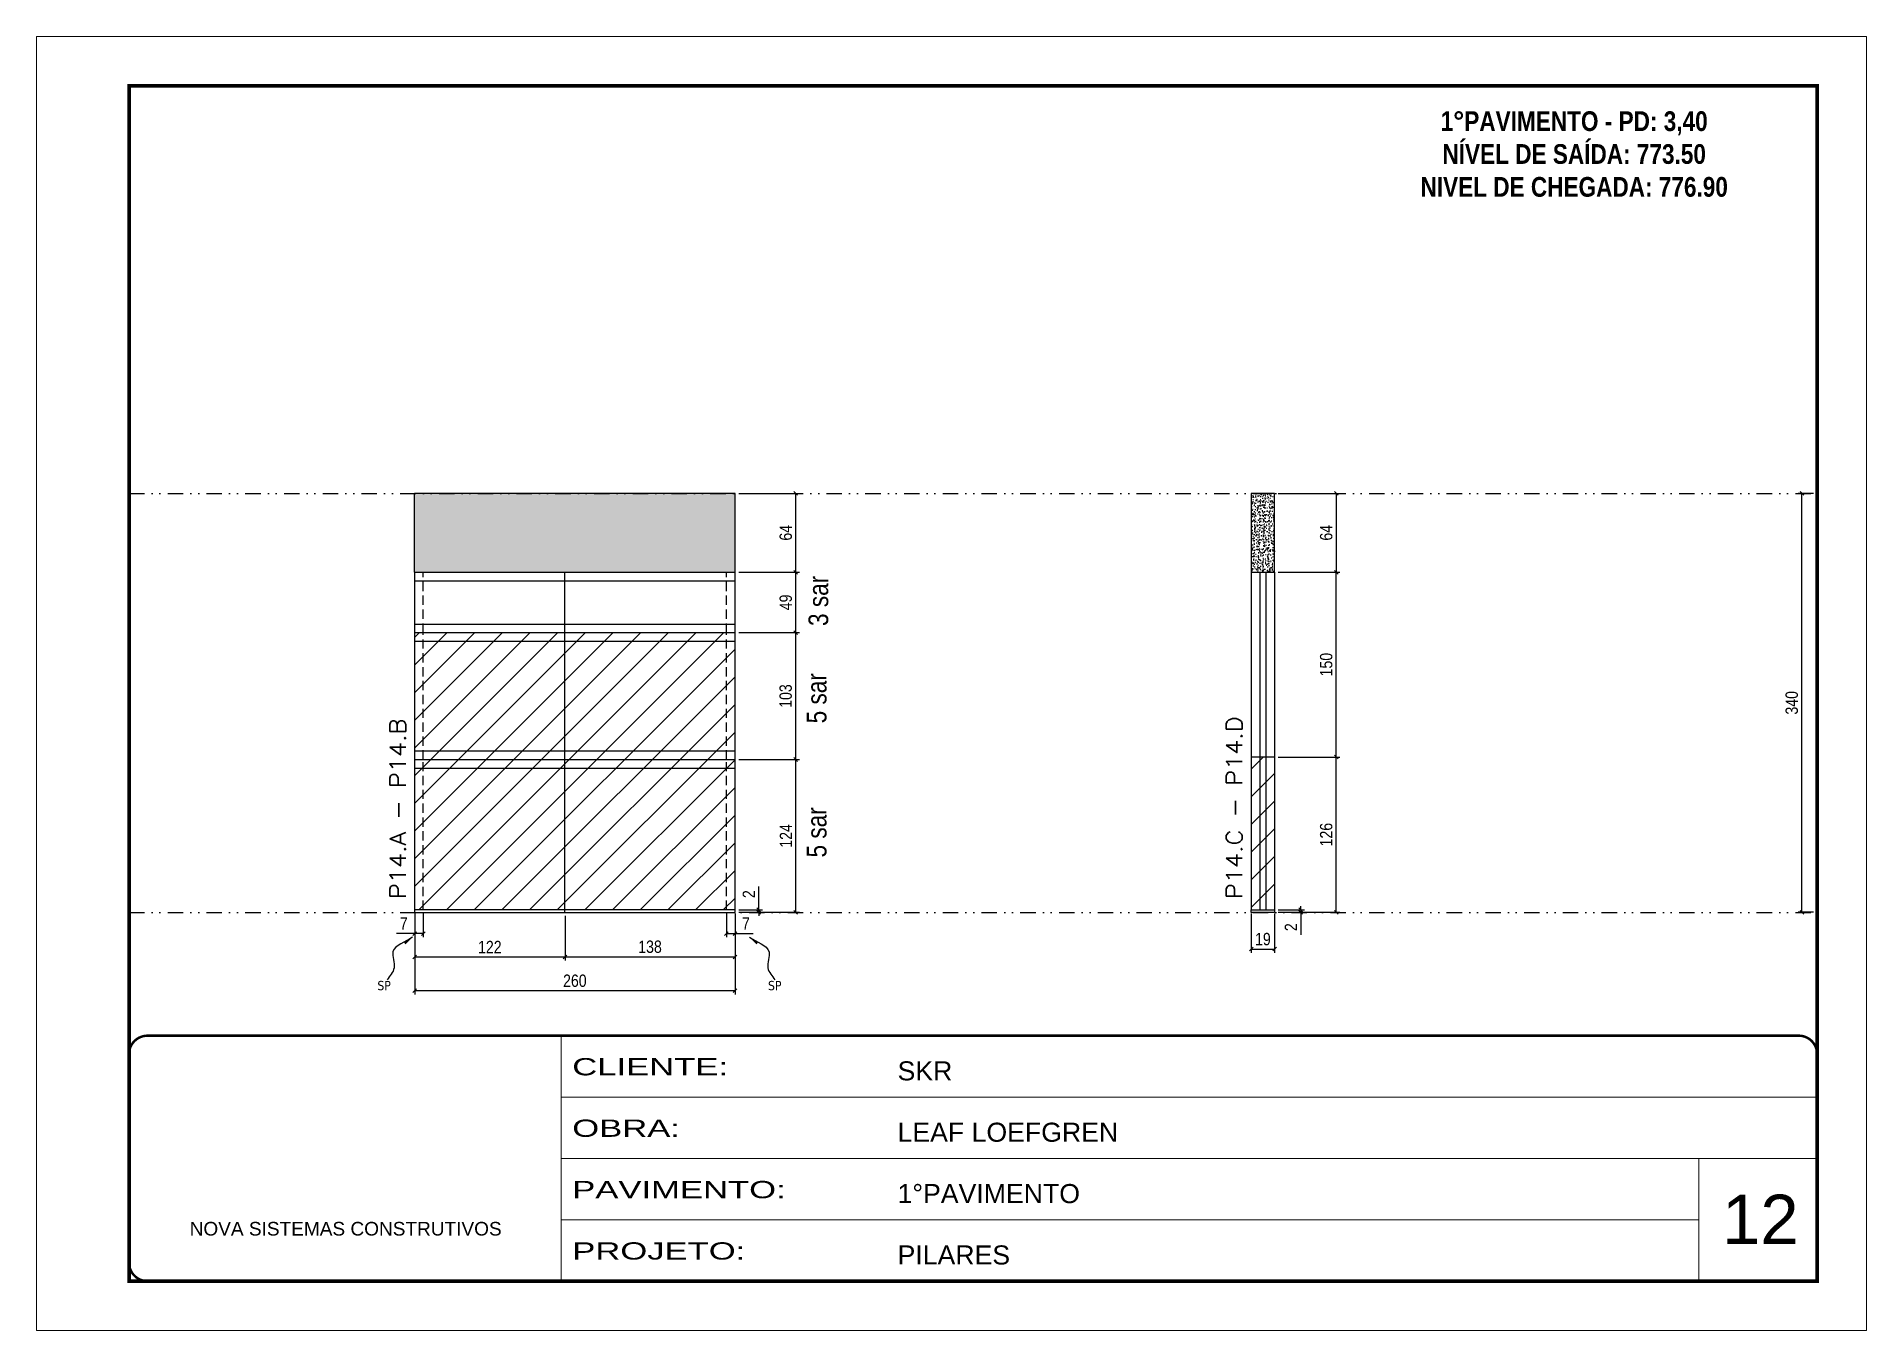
# Model space of a CAD drawing. Extents: x 14400 to 27878, y -21631 to 6985.
# Drawn here: x 19182 to 20667, y 3638 to 4688 of the extents above; entities that cross this region are included whole.
import ezdxf

# ---------------------------------------------------------------- set-up
doc = ezdxf.new("R2010")
doc.units = 0
for name, pattern in [('CONTINUO', [0]), ('DASHED', [0.75, 0.5, -0.25]), ('DIVIDE2', [0.625, 0.25, -0.125, 0, -0.125, 0, -0.125]), ('HIDDEN', [0.375, 0.25, -0.125])]:
    doc.linetypes.add(name, pattern=pattern)
for name, color, linetype, lineweight in [('CARIMBO', 255, 'Continuous', 9), ('Folhas', 255, 'Continuous', 9), ('Hachura', 251, 'Continuous', 9), ('SARRAFO DE PRESSAO', 251, 'DASHED', 9), ('Texto Seção', 7, 'Continuous', 15)]:
    doc.layers.add(name, color=color, linetype=linetype, lineweight=lineweight)
for name, color, linetype in [('COTA', 241, 'Continuous'), ('NOMENCLATURA', 7, 'Continuous'), ('Nível', 160, 'Continuous'), ('Painéis', 200, 'Continuous'), ('SARR_2.2x7', 40, 'Continuous'), ('Sarrafo de Pressão', 42, 'HIDDEN'), ('texto', 7, 'Continuous')]:
    doc.layers.add(name, color=color, linetype=linetype)
doc.styles.add('ARIAL', font='arial.ttf')
doc.styles.add('ARIAL_NARROW', font='ARIALN.TTF', dxfattribs={"height": 0.2})
doc.styles.add('COTA TECNICA', font='techl___.ttf', dxfattribs={"height": 10})
doc.styles.add('COTA TECNICA-50', font='techl___.ttf', dxfattribs={"height": 10})
doc.styles.add('REGUA-120', font='ROMANS.shx', dxfattribs={"height": 15})
doc.styles.add('ROMANC', font='techb___.ttf', dxfattribs={"height": 2.5})
doc.styles.get("Standard").update_dxf_attribs({"font": 'arial.ttf'})
doc.styles.add('Tecnologia', font='')
doc.styles.get('Tecnologia').set_extended_font_data('Forgotten Futurist')
doc.dimstyles.new('COTA PAINEL-50', dxfattribs={"dimtxt": 10, "dimasz": 3, "dimexe": 3, "dimexo": 3, "dimgap": 3, "dimtad": 1, "dimdec": 1, "dimzin": 12, "dimdsep": 46, "dimtxsty": 'COTA TECNICA-50', "dimblk1": 'OBLIQUE', "dimblk2": 'OBLIQUE', "dimsah": 1, "dimcen": 0.9, "dimclrd": 4, "dimclre": 4, "dimclrt": 240, "dimadec": 1, "dimazin": 3, "dimtfac": 1, "dimtdec": 1, "dimtmove": 0, "dimatfit": 3, "dimfxl": 1, "dimtolj": 1, "dimtzin": 12, "dimarcsym": 0})
doc.dimstyles.new('PAINEL', dxfattribs={"dimtxt": 10, "dimasz": 3, "dimexe": 3, "dimexo": 3, "dimgap": 3, "dimtad": 1, "dimdec": 1, "dimzin": 12, "dimdsep": 46, "dimtxsty": 'COTA TECNICA', "dimblk1": 'OBLIQUE', "dimblk2": 'OBLIQUE', "dimsah": 1, "dimcen": 0.9, "dimclrd": 4, "dimclre": 4, "dimclrt": 240, "dimadec": 1, "dimazin": 3, "dimtfac": 1, "dimtdec": 1, "dimtmove": 0, "dimatfit": 3, "dimfxl": 1, "dimtolj": 1, "dimtzin": 12, "dimarcsym": 0})
doc.dimstyles.get("Standard").update_dxf_attribs({"dimtxt": 0.18, "dimasz": 0.18, "dimexe": 0.18, "dimexo": 0.0625, "dimgap": 0.09, "dimtad": 0, "dimtih": 1, "dimtoh": 1, "dimdec": 4, "dimzin": 0, "dimdsep": 46, "dimtxsty": 'Standard', "dimcen": 0.09, "dimadec": 0, "dimazin": 0, "dimtfac": 1, "dimtdec": 4, "dimtofl": 0, "dimtmove": 0, "dimatfit": 3, "dimfxl": 1, "dimtolj": 1, "dimtzin": 0, "dimarcsym": 0})

msp = doc.modelspace()

# ---------------------------------------------------------------- texts
at = {"layer": 'CARIMBO', "style": 'ARIAL'}
msp.add_text('12', height=40, dxfattribs=at).set_placement((20549.83, 3707.72))
at = {"layer": 'NOMENCLATURA', "style": 'ARIAL_NARROW'}
for s, p in [('3 sar', (19824.42, 4209.24)), ('5 sar', (19823.02, 4130.22)), ('5 sar', (19823.02, 4021.38))]:
    msp.add_text(s, height=16, rotation=90, dxfattribs=at).set_placement(p)
at = {"layer": 'NOMENCLATURA', "color": 2, "insert": (20429.81, 4653.64), "char_height": 16, "attachment_point": 2, "style": 'ROMANC'}
msp.add_mtext_dynamic_manual_height_columns('\\P1°PAVIMENTO - PD: 3,40\\PNÍVEL DE SAÍDA: 773.50\\PNIVEL DE CHEGADA: 776.90', width=432.3511, gutter_width=1, heights=[0], dxfattribs=at)
at = {"layer": 'texto', "color": 0, "char_height": 7.5, "attachment_point": 5}
for insert in [(19464, 3917.37), (19781.02, 3917.37)]:
    msp.add_mtext('{\\fTahoma|b0|i0|c0|p34;\\C4;SP}', dxfattribs=dict(at, insert=insert))
at = {"layer": 'Texto Seção', "style": 'REGUA-120', "width": 1.1}
for s, p in [('P14.A - P14.B', (19481.53, 3987.62)), ('P14.C - P14.D', (20160.45, 3987.62))]:
    msp.add_text(s, height=13, rotation=90, dxfattribs=at).set_placement(p)

# ---------------------------------------------------------------- blocks, each defined once
blk = doc.blocks.new('9999999999')
at = {"color": 30, "linetype": 'CONTINUO'}
for p, q in [((98564.6, 34230.2), (98564.6, 34429.4)), ((98564.6, 34379.6), (99584, 34379.6)), ((98564.6, 34329.8), (99488, 34329.8)), ((99584, 34329.8), (99488, 34329.8)), ((99488, 34329.8), (99488, 34230.2)), ((98564.6, 34280), (99488, 34280))]:
    blk.add_line(p, q, dxfattribs=at)
at = {"color": 30, "linetype": 'CONTINUO', "const_width": 2}
blk.add_lwpolyline([(99584, 34230.2), (99584, 34414.4, 0.414214), (99569, 34429.4), (98229, 34429.4, 0.414214), (98214, 34414.4), (98214, 34245.2, 0.414214), (98229, 34230.2), (99584, 34230.2)], format="xyb", dxfattribs=at)
at = {"layer": 'Folhas'}
blk.add_lwpolyline([(98139, 34190.2), (99624, 34190.2), (99624, 35240.2), (98139, 35240.2)], close=True, dxfattribs=at)
at = {"layer": 'Folhas', "color": 30, "const_width": 3}
blk.add_lwpolyline([(98214, 34230.2), (99584, 34230.2), (99584, 35200.2), (98214, 35200.2)], close=True, dxfattribs=at)
at = {"color": 7, "linetype": 'Continuous', "ltscale": 5, "style": 'ARIAL'}
for s, height, p in [('SKR', 15.48, (98837.7, 34393.1)), ('LEAF LOEFGREN', 15.483, (98837.7, 34343.3)), ('1°PAVIMENTO', 15.483, (98837.7, 34293.5)), ('NOVA SISTEMAS CONSTRUTIVOS', 11.059, (98263.2, 34267.2)), ('PILARES', 15.48, (98837.7, 34243.7))]:
    blk.add_text(s, height=height, dxfattribs=at).set_placement(p)
at = {"layer": 'Folhas', "color": 7, "style": 'Tecnologia', "width": 1.5}
for s, p in [('CLIENTE:', (98573.7, 34397.2)), ('OBRA:', (98573.7, 34347.3)), ('PAVIMENTO:', (98573.7, 34297.5)), ('PROJETO:', (98573.7, 34247.7))]:
    blk.add_text(s, height=14, dxfattribs=at).set_placement(p)
blk = doc.blocks.new('_Oblique')
at = {"color": 0, "linetype": 'ByBlock', "lineweight": -2}
blk.add_line((-0.5, -0.5), (0.5, 0.5), dxfattribs=at)
blk = doc.blocks.new('*D782')
at = {"layer": 'COTA', "color": 4, "lineweight": -2, "transparency": 16777216}
for p, q in [((19488.8, 3975.9), (19488.8, 3910.2)), ((19748.8, 3975.9), (19748.8, 3910.2)), ((19748.8, 3913.2), (19488.8, 3913.2))]:
    blk.add_line(p, q, dxfattribs=at)
at = {"layer": 'Defpoints', "color": 0, "transparency": 16777216}
for p in [(19488.8, 3978.9), (19748.8, 3978.9), (19488.8, 3913.2)]:
    blk.add_point(p, dxfattribs=at)
at = {"layer": 'COTA', "color": 4, "lineweight": -2, "transparency": 16777216, "xscale": 3, "yscale": 3, "zscale": 3, "rotation": 180}
blk.add_blockref('_Oblique', (19488.8, 3913.2), dxfattribs=at)
at = {"layer": 'COTA', "color": 4, "lineweight": -2, "transparency": 16777216, "xscale": 3, "yscale": 3, "zscale": 3}
blk.add_blockref('_Oblique', (19748.8, 3913.2), dxfattribs=at)
at = {"layer": 'COTA', "color": 240, "transparency": 16777216, "insert": (19618.8, 3921.3), "char_height": 10, "attachment_point": 5, "style": 'COTA TECNICA'}
blk.add_mtext('\\A1;260', dxfattribs=at)
blk = doc.blocks.new('*D783')
at = {"layer": 'COTA', "color": 4, "lineweight": -2, "transparency": 16777216}
for p, q in [((19741.8, 3975.9), (19741.8, 3956.6)), ((19748.8, 3973.9), (19748.8, 3956.6)), ((19741.8, 3959.6), (19748.8, 3959.6)), ((19748.8, 3959.6), (19763.5, 3959.6))]:
    blk.add_line(p, q, dxfattribs=at)
at = {"layer": 'Defpoints', "color": 0, "transparency": 16777216}
for p in [(19741.8, 3978.9), (19748.8, 3976.9), (19748.8, 3959.6)]:
    blk.add_point(p, dxfattribs=at)
at = {"layer": 'COTA', "color": 4, "lineweight": -2, "transparency": 16777216, "xscale": 3, "yscale": 3, "zscale": 3, "rotation": 180}
blk.add_blockref('_Oblique', (19741.8, 3959.6), dxfattribs=at)
at = {"layer": 'COTA', "color": 4, "lineweight": -2, "transparency": 16777216, "xscale": 3, "yscale": 3, "zscale": 3}
blk.add_blockref('_Oblique', (19748.8, 3959.6), dxfattribs=at)
at = {"layer": 'COTA', "color": 240, "transparency": 16777216, "insert": (19757.6, 3967.7), "char_height": 10, "attachment_point": 5, "style": 'COTA TECNICA-50'}
blk.add_mtext('\\A1;7', dxfattribs=at)
blk = doc.blocks.new('*D784')
at = {"layer": 'COTA', "color": 4, "lineweight": -2, "transparency": 16777216}
for p, q in [((19488.8, 3973.9), (19488.8, 3956.6)), ((19495.8, 3975.9), (19495.8, 3956.6)), ((19488.8, 3959.6), (19474, 3959.6)), ((19495.8, 3959.6), (19488.8, 3959.6))]:
    blk.add_line(p, q, dxfattribs=at)
at = {"layer": 'Defpoints', "color": 0, "transparency": 16777216}
for p in [(19488.8, 3976.9), (19495.8, 3978.9), (19488.8, 3959.6)]:
    blk.add_point(p, dxfattribs=at)
at = {"layer": 'COTA', "color": 4, "lineweight": -2, "transparency": 16777216, "xscale": 3, "yscale": 3, "zscale": 3, "rotation": 180}
blk.add_blockref('_Oblique', (19488.8, 3959.6), dxfattribs=at)
at = {"layer": 'COTA', "color": 4, "lineweight": -2, "transparency": 16777216, "xscale": 3, "yscale": 3, "zscale": 3}
blk.add_blockref('_Oblique', (19495.8, 3959.6), dxfattribs=at)
at = {"layer": 'COTA', "color": 240, "transparency": 16777216, "insert": (19479.9, 3967.7), "char_height": 10, "attachment_point": 5, "style": 'COTA TECNICA-50'}
blk.add_mtext('\\A1;7', dxfattribs=at)
blk = doc.blocks.new('*D785')
at = {"layer": 'COTA', "color": 4, "lineweight": -2, "transparency": 16777216}
for p, q in [((19768, 3978.9), (19768, 3997.7)), ((19751.8, 3978.9), (19771, 3978.9)), ((19751.8, 3976.9), (19771, 3976.9)), ((19768, 3976.9), (19768, 3978.9)), ((19768, 3976.9), (19768, 3973.9))]:
    blk.add_line(p, q, dxfattribs=at)
at = {"layer": 'Defpoints', "color": 0, "transparency": 16777216}
for p in [(19748.8, 3978.9), (19748.8, 3976.9), (19768, 3976.9)]:
    blk.add_point(p, dxfattribs=at)
at = {"layer": 'COTA', "color": 4, "lineweight": -2, "transparency": 16777216, "xscale": 3, "yscale": 3, "zscale": 3}
for p, rotation in [((19768, 3978.9), 270), ((19768, 3976.9), 90)]:
    blk.add_blockref('_Oblique', p, dxfattribs=dict(at, rotation=rotation))
at = {"layer": 'COTA', "color": 240, "transparency": 16777216, "insert": (19760, 3991.6), "char_height": 10, "attachment_point": 5, "rotation": 90, "style": 'COTA TECNICA-50'}
blk.add_mtext('\\A1;2', dxfattribs=at)
blk = doc.blocks.new('*D790')
at = {"layer": 'COTA', "color": 4, "lineweight": -2, "transparency": 16777216}
for p, q in [((19751.8, 4316.9), (19801.1, 4316.9)), ((19798.1, 4252.9), (19798.1, 4316.9)), ((19751.8, 4252.9), (19801.1, 4252.9))]:
    blk.add_line(p, q, dxfattribs=at)
at = {"layer": 'Defpoints', "color": 0, "transparency": 16777216}
for p in [(19748.8, 4316.9), (19798.1, 4316.9), (19748.8, 4252.9)]:
    blk.add_point(p, dxfattribs=at)
at = {"layer": 'COTA', "color": 4, "lineweight": -2, "transparency": 16777216, "xscale": 3, "yscale": 3, "zscale": 3}
for p, rotation in [((19798.1, 4316.9), 90), ((19798.1, 4252.9), 270)]:
    blk.add_blockref('_Oblique', p, dxfattribs=dict(at, rotation=rotation))
at = {"layer": 'COTA', "color": 240, "transparency": 16777216, "insert": (19790, 4284.9), "char_height": 10, "attachment_point": 5, "rotation": 90, "style": 'COTA TECNICA-50'}
blk.add_mtext('\\A1;64', dxfattribs=at)
blk = doc.blocks.new('*D786')
at = {"layer": 'COTA', "color": 4, "lineweight": -2, "transparency": 16777216}
for p, q in [((19751.8, 4203.9), (19801.1, 4203.9)), ((19798.1, 4100.9), (19798.1, 4203.9)), ((19751.8, 4100.9), (19801.1, 4100.9))]:
    blk.add_line(p, q, dxfattribs=at)
at = {"layer": 'Defpoints', "color": 0, "transparency": 16777216}
for p in [(19748.8, 4203.9), (19798.1, 4203.9), (19748.8, 4100.9)]:
    blk.add_point(p, dxfattribs=at)
at = {"layer": 'COTA', "color": 4, "lineweight": -2, "transparency": 16777216, "xscale": 3, "yscale": 3, "zscale": 3}
for p, rotation in [((19798.1, 4203.9), 90), ((19798.1, 4100.9), 270)]:
    blk.add_blockref('_Oblique', p, dxfattribs=dict(at, rotation=rotation))
at = {"layer": 'COTA', "color": 240, "transparency": 16777216, "insert": (19789.9, 4152.4), "char_height": 10, "attachment_point": 5, "rotation": 90, "style": 'COTA TECNICA-50'}
blk.add_mtext('\\A1;103', dxfattribs=at)
blk = doc.blocks.new('*D791')
at = {"layer": 'COTA', "color": 4, "linetype": 'ByBlock', "lineweight": -2, "transparency": 16777216}
for p, q in [((19751.8, 4100.9), (19801.1, 4100.9)), ((19798.1, 3976.9), (19798.1, 4100.9)), ((19751.8, 3976.9), (19801.1, 3976.9))]:
    blk.add_line(p, q, dxfattribs=at)
at = {"layer": 'Defpoints', "color": 0, "linetype": 'ByBlock', "transparency": 16777216}
for p in [(19748.8, 4100.9), (19798.1, 4100.9), (19748.8, 3976.9)]:
    blk.add_point(p, dxfattribs=at)
at = {"layer": 'COTA', "color": 4, "linetype": 'ByBlock', "lineweight": -2, "transparency": 16777216, "xscale": 3, "yscale": 3, "zscale": 3}
for p, rotation in [((19798.1, 4100.9), 90), ((19798.1, 3976.9), 270)]:
    blk.add_blockref('_Oblique', p, dxfattribs=dict(at, rotation=rotation))
at = {"layer": 'COTA', "color": 240, "linetype": 'ByBlock', "transparency": 16777216, "insert": (19790.1, 4038.9), "char_height": 10, "attachment_point": 5, "rotation": 90, "style": 'COTA TECNICA'}
blk.add_mtext('\\A1;124', dxfattribs=at)
blk = doc.blocks.new('*D792')
at = {"layer": 'COTA', "color": 4, "linetype": 'ByBlock', "lineweight": -2, "transparency": 16777216}
for p, q in [((19751.8, 4100.9), (19801.1, 4100.9)), ((19798.1, 3976.9), (19798.1, 4100.9)), ((19751.8, 3976.9), (19801.1, 3976.9))]:
    blk.add_line(p, q, dxfattribs=at)
at = {"layer": 'Defpoints', "color": 0, "linetype": 'ByBlock', "transparency": 16777216}
for p in [(19748.8, 4100.9), (19798.1, 4100.9), (19748.8, 3976.9)]:
    blk.add_point(p, dxfattribs=at)
at = {"layer": 'COTA', "color": 4, "linetype": 'ByBlock', "lineweight": -2, "transparency": 16777216, "xscale": 3, "yscale": 3, "zscale": 3}
for p, rotation in [((19798.1, 4100.9), 90), ((19798.1, 3976.9), 270)]:
    blk.add_blockref('_Oblique', p, dxfattribs=dict(at, rotation=rotation))
at = {"layer": 'COTA', "color": 240, "linetype": 'ByBlock', "transparency": 16777216, "insert": (19790.1, 4038.9), "char_height": 10, "attachment_point": 5, "rotation": 90, "style": 'COTA TECNICA'}
blk.add_mtext('\\A1;124', dxfattribs=at)
blk = doc.blocks.new('*D793')
at = {"layer": 'COTA', "color": 4, "lineweight": -2, "transparency": 16777216}
for p, q in [((19610.8, 3973.9), (19610.8, 3937.7)), ((19748.8, 3973.9), (19748.8, 3937.7)), ((19610.8, 3940.7), (19748.8, 3940.7))]:
    blk.add_line(p, q, dxfattribs=at)
at = {"layer": 'Defpoints', "color": 0, "transparency": 16777216}
for p in [(19610.8, 3976.9), (19748.8, 3976.9), (19748.8, 3940.7)]:
    blk.add_point(p, dxfattribs=at)
at = {"layer": 'COTA', "color": 4, "lineweight": -2, "transparency": 16777216, "xscale": 3, "yscale": 3, "zscale": 3, "rotation": 180}
blk.add_blockref('_Oblique', (19610.8, 3940.7), dxfattribs=at)
at = {"layer": 'COTA', "color": 4, "lineweight": -2, "transparency": 16777216, "xscale": 3, "yscale": 3, "zscale": 3}
blk.add_blockref('_Oblique', (19748.8, 3940.7), dxfattribs=at)
at = {"layer": 'COTA', "color": 240, "transparency": 16777216, "insert": (19679.8, 3948.9), "char_height": 10, "attachment_point": 5, "style": 'COTA TECNICA'}
blk.add_mtext('\\A1;138', dxfattribs=at)
blk = doc.blocks.new('*D794')
at = {"layer": 'COTA', "color": 4, "lineweight": -2, "transparency": 16777216}
for p, q in [((19488.8, 3973.9), (19488.8, 3937.7)), ((19610.8, 3973.9), (19610.8, 3937.7)), ((19488.8, 3940.7), (19610.8, 3940.7))]:
    blk.add_line(p, q, dxfattribs=at)
at = {"layer": 'Defpoints', "color": 0, "transparency": 16777216}
for p in [(19488.8, 3976.9), (19610.8, 3976.9), (19610.8, 3940.7)]:
    blk.add_point(p, dxfattribs=at)
at = {"layer": 'COTA', "color": 4, "lineweight": -2, "transparency": 16777216, "xscale": 3, "yscale": 3, "zscale": 3, "rotation": 180}
blk.add_blockref('_Oblique', (19488.8, 3940.7), dxfattribs=at)
at = {"layer": 'COTA', "color": 4, "lineweight": -2, "transparency": 16777216, "xscale": 3, "yscale": 3, "zscale": 3}
blk.add_blockref('_Oblique', (19610.8, 3940.7), dxfattribs=at)
at = {"layer": 'COTA', "color": 240, "transparency": 16777216, "insert": (19549.8, 3948.7), "char_height": 10, "attachment_point": 5, "style": 'COTA TECNICA'}
blk.add_mtext('\\A1;122', dxfattribs=at)
blk = doc.blocks.new('*D787')
at = {"layer": 'COTA', "color": 4, "lineweight": -2, "transparency": 16777216}
for p, q in [((20167.7, 3975.9), (20167.7, 3944)), ((20186.7, 3975.9), (20186.7, 3944)), ((20167.7, 3947), (20186.7, 3947))]:
    blk.add_line(p, q, dxfattribs=at)
at = {"layer": 'Defpoints', "color": 0, "transparency": 16777216}
for p in [(20167.7, 3978.9), (20186.7, 3978.9), (20186.7, 3947)]:
    blk.add_point(p, dxfattribs=at)
at = {"layer": 'COTA', "color": 4, "lineweight": -2, "transparency": 16777216, "xscale": 3, "yscale": 3, "zscale": 3, "rotation": 180}
blk.add_blockref('_Oblique', (20167.7, 3947), dxfattribs=at)
at = {"layer": 'COTA', "color": 4, "lineweight": -2, "transparency": 16777216, "xscale": 3, "yscale": 3, "zscale": 3}
blk.add_blockref('_Oblique', (20186.7, 3947), dxfattribs=at)
at = {"layer": 'COTA', "color": 240, "transparency": 16777216, "insert": (20177.2, 3955.1), "char_height": 10, "attachment_point": 5, "style": 'COTA TECNICA'}
blk.add_mtext('\\A1;19', dxfattribs=at)
blk = doc.blocks.new('*D788')
at = {"layer": 'COTA', "color": 4, "lineweight": -2, "transparency": 16777216}
for p, q in [((20207.9, 3978.9), (20207.9, 3981.9)), ((20189.7, 3978.9), (20210.9, 3978.9)), ((20189.7, 3976.9), (20210.9, 3976.9)), ((20207.9, 3978.9), (20207.9, 3976.9)), ((20207.9, 3976.9), (20207.9, 3958.7))]:
    blk.add_line(p, q, dxfattribs=at)
at = {"layer": 'Defpoints', "color": 0, "transparency": 16777216}
for p in [(20186.7, 3978.9), (20186.7, 3976.9), (20207.9, 3978.9)]:
    blk.add_point(p, dxfattribs=at)
at = {"layer": 'COTA', "color": 4, "lineweight": -2, "transparency": 16777216, "xscale": 3, "yscale": 3, "zscale": 3}
for p, rotation in [((20207.9, 3978.9), 270), ((20207.9, 3976.9), 90)]:
    blk.add_blockref('_Oblique', p, dxfattribs=dict(at, rotation=rotation))
at = {"layer": 'COTA', "color": 240, "transparency": 16777216, "insert": (20199.9, 3964.8), "char_height": 10, "attachment_point": 5, "rotation": 90, "style": 'COTA TECNICA-50'}
blk.add_mtext('\\A1;2', dxfattribs=at)
blk = doc.blocks.new('*D795')
at = {"layer": 'COTA', "color": 4, "linetype": 'ByBlock', "lineweight": -2, "transparency": 16777216}
for p, q in [((20189.7, 4316.9), (20239.7, 4316.9)), ((20236.7, 4316.9), (20236.7, 4252.9)), ((20189.7, 4252.9), (20239.7, 4252.9))]:
    blk.add_line(p, q, dxfattribs=at)
at = {"layer": 'Defpoints', "color": 0, "linetype": 'ByBlock', "transparency": 16777216}
for p in [(20186.7, 4316.9), (20186.7, 4252.9), (20236.7, 4252.9)]:
    blk.add_point(p, dxfattribs=at)
at = {"layer": 'COTA', "color": 4, "linetype": 'ByBlock', "lineweight": -2, "transparency": 16777216, "xscale": 3, "yscale": 3, "zscale": 3}
for p, rotation in [((20236.7, 4316.9), 90), ((20236.7, 4252.9), 270)]:
    blk.add_blockref('_Oblique', p, dxfattribs=dict(at, rotation=rotation))
at = {"layer": 'COTA', "color": 240, "linetype": 'ByBlock', "transparency": 16777216, "insert": (20228.6, 4284.9), "char_height": 10, "attachment_point": 5, "rotation": 90, "style": 'COTA TECNICA'}
blk.add_mtext('\\A1;64', dxfattribs=at)
blk = doc.blocks.new('*D789')
at = {"layer": 'COTA', "color": 4, "lineweight": -2, "transparency": 16777216}
for p, q in [((20189.7, 4102.9), (20239.7, 4102.9)), ((20236.7, 3976.9), (20236.7, 4102.9)), ((20189.7, 3976.9), (20239.7, 3976.9))]:
    blk.add_line(p, q, dxfattribs=at)
at = {"layer": 'Defpoints', "color": 0, "transparency": 16777216}
for p in [(20186.7, 4102.9), (20236.7, 4102.9), (20186.7, 3976.9)]:
    blk.add_point(p, dxfattribs=at)
at = {"layer": 'COTA', "color": 4, "lineweight": -2, "transparency": 16777216, "xscale": 3, "yscale": 3, "zscale": 3}
for p, rotation in [((20236.7, 4102.9), 90), ((20236.7, 3976.9), 270)]:
    blk.add_blockref('_Oblique', p, dxfattribs=dict(at, rotation=rotation))
at = {"layer": 'COTA', "color": 240, "transparency": 16777216, "insert": (20228.6, 4039.9), "char_height": 10, "attachment_point": 5, "rotation": 90, "style": 'COTA TECNICA-50'}
blk.add_mtext('\\A1;126', dxfattribs=at)
blk = doc.blocks.new('*D796')
at = {"layer": 'COTA', "color": 4, "lineweight": -2, "transparency": 16777216}
for p, q in [((20189.7, 4252.9), (20239.7, 4252.9)), ((20236.7, 4102.9), (20236.7, 4252.9)), ((20189.7, 4102.9), (20239.7, 4102.9))]:
    blk.add_line(p, q, dxfattribs=at)
at = {"layer": 'Defpoints', "color": 0, "transparency": 16777216}
for p in [(20186.7, 4252.9), (20236.7, 4252.9), (20186.7, 4102.9)]:
    blk.add_point(p, dxfattribs=at)
at = {"layer": 'COTA', "color": 4, "lineweight": -2, "transparency": 16777216, "xscale": 3, "yscale": 3, "zscale": 3}
for p, rotation in [((20236.7, 4252.9), 90), ((20236.7, 4102.9), 270)]:
    blk.add_blockref('_Oblique', p, dxfattribs=dict(at, rotation=rotation))
at = {"layer": 'COTA', "color": 240, "transparency": 16777216, "insert": (20228.6, 4177.9), "char_height": 10, "attachment_point": 5, "rotation": 90, "style": 'COTA TECNICA'}
blk.add_mtext('\\A1;150', dxfattribs=at)
blk = doc.blocks.new('*D4364')
at = {"layer": 'COTA', "color": 4, "lineweight": -2, "transparency": 16777216}
for p, q in [((20624, 4316.9), (20611.6, 4316.9)), ((20614.6, 3976.9), (20614.6, 4316.9)), ((20624, 3976.9), (20611.6, 3976.9))]:
    blk.add_line(p, q, dxfattribs=at)
at = {"layer": 'Defpoints', "color": 0, "transparency": 16777216}
for p in [(20614.6, 4316.9), (20627, 4316.9), (20627, 3976.9)]:
    blk.add_point(p, dxfattribs=at)
at = {"layer": 'COTA', "color": 4, "lineweight": -2, "transparency": 16777216, "xscale": 3, "yscale": 3, "zscale": 3}
for p, rotation in [((20614.6, 4316.9), 90), ((20614.6, 3976.9), 270)]:
    blk.add_blockref('_Oblique', p, dxfattribs=dict(at, rotation=rotation))
at = {"layer": 'COTA', "color": 240, "transparency": 16777216, "insert": (20606.4, 4146.9), "char_height": 10, "attachment_point": 5, "rotation": 90, "style": 'COTA TECNICA'}
blk.add_mtext('\\A1;340', dxfattribs=at)
blk = doc.blocks.new('*D4365')
at = {"layer": 'COTA', "color": 4, "lineweight": -2, "transparency": 16777216}
for p, q in [((19751.8, 4252.9), (19801.1, 4252.9)), ((19798.1, 4203.9), (19798.1, 4252.9)), ((19751.8, 4203.9), (19801.1, 4203.9))]:
    blk.add_line(p, q, dxfattribs=at)
at = {"layer": 'Defpoints', "color": 0, "transparency": 16777216}
for p in [(19748.8, 4252.9), (19798.1, 4252.9), (19748.8, 4203.9)]:
    blk.add_point(p, dxfattribs=at)
at = {"layer": 'COTA', "color": 4, "lineweight": -2, "transparency": 16777216, "xscale": 3, "yscale": 3, "zscale": 3}
for p, rotation in [((19798.1, 4252.9), 90), ((19798.1, 4203.9), 270)]:
    blk.add_blockref('_Oblique', p, dxfattribs=dict(at, rotation=rotation))
at = {"layer": 'COTA', "color": 240, "transparency": 16777216, "insert": (19790, 4228.4), "char_height": 10, "attachment_point": 5, "rotation": 90, "style": 'COTA TECNICA'}
blk.add_mtext('\\A1;49', dxfattribs=at)

# ---------------------------------------------------------------- dimensions: what is measured, and where the dimension line sits
at = {"layer": 'COTA'}
for base, p1, p2, angle, dimstyle, picture, middle in [((19798.14, 4316.86), (19748.78, 4252.86), (19748.78, 4316.86), 90, 'COTA PAINEL-50', '*D790', (19790.04, 4284.86)), ((20614.59, 4316.86), (20626.97, 3976.86), (20626.97, 4316.86), 90, 'PAINEL', '*D4364', (20606.37, 4146.86)), ((19798.14, 4252.86), (19748.78, 4203.86), (19748.78, 4252.86), 90, 'PAINEL', '*D4365', (19790.04, 4228.36)), ((20236.69, 4252.86), (20186.7, 4102.86), (20186.7, 4252.86), 90, 'PAINEL', '*D796', (20228.58, 4177.86)), ((20236.69, 4102.86), (20186.7, 3976.86), (20186.7, 4102.86), 90, 'COTA PAINEL-50', '*D789', (20228.59, 4039.86)), ((19488.78, 3959.62), (19495.78, 3978.86), (19488.78, 3976.86), 180, 'COTA PAINEL-50', '*D784', (19479.91, 3967.69))]:
    dim = msp.add_linear_dim(base=base, p1=p1, p2=p2, angle=angle, dimstyle=dimstyle, dxfattribs=at)
    dim.commit()
    dim.dimension.update_dxf_attribs({"geometry": picture, "text_midpoint": middle})
at = {"layer": 'COTA', "linetype": 'ByBlock'}
dim = msp.add_linear_dim(base=(20236.69, 4252.86), p1=(20186.7, 4316.86), p2=(20186.7, 4252.86), angle=90, dimstyle='PAINEL', dxfattribs=at)
dim.commit()
dim.dimension.update_dxf_attribs({"geometry": '*D795', "text_midpoint": (20228.59, 4284.86)})
at = {"layer": 'COTA'}
for base, p1, p2, picture, middle in [((19798.14, 4203.86), (19748.78, 4100.86), (19748.78, 4203.86), '*D786', (19798.14, 4152.36)), ((19768.03, 3976.86), (19748.78, 3978.86), (19748.78, 3976.86), '*D785', (19768.03, 3991.61)), ((20207.89, 3978.86), (20186.7, 3976.86), (20186.7, 3978.86), '*D788', (20207.89, 3964.8))]:
    dim = msp.add_linear_dim(base=base, p1=p1, p2=p2, angle=90, dimstyle='COTA PAINEL-50', dxfattribs=at)
    dim.commit()
    dim.dimension.update_dxf_attribs({"geometry": picture, "text_midpoint": middle, "dimtype": 160})
at = {"layer": 'COTA', "linetype": 'ByBlock'}
for picture in ['*D791', '*D792']:
    dim = msp.add_aligned_dim(p1=(19748.78, 3976.86), p2=(19748.78, 4100.86), distance=-49.37, dimstyle='PAINEL', dxfattribs=at)
    dim.commit()
    dim.dimension.update_dxf_attribs({"geometry": picture, "text_midpoint": (19790.07, 4038.86)})
at = {"layer": 'COTA'}
dim = msp.add_linear_dim(base=(19488.78, 3913.24), p1=(19748.78, 3978.86), p2=(19488.78, 3978.86), angle=180, dimstyle='PAINEL', override={"dimarcsym": 2}, dxfattribs=at)
dim.commit()
dim.dimension.update_dxf_attribs({"geometry": '*D782', "text_midpoint": (19618.78, 3921.35)})
for base, p1, p2, dimstyle, picture, middle in [((19610.78, 3940.68), (19488.78, 3976.86), (19610.78, 3976.86), 'PAINEL', '*D794', (19549.78, 3948.74)), ((19748.78, 3959.62), (19741.78, 3978.86), (19748.78, 3976.86), 'COTA PAINEL-50', '*D783', (19757.64, 3967.69))]:
    dim = msp.add_linear_dim(base=base, p1=p1, p2=p2, dimstyle=dimstyle, dxfattribs=at)
    dim.commit()
    dim.dimension.update_dxf_attribs({"geometry": picture, "text_midpoint": middle})
for base, p1, p2, override, picture, middle in [((19748.78, 3940.68), (19610.78, 3976.86), (19748.78, 3976.86), {"dimtmove": 1}, '*D793', (19679.78, 3948.92)), ((20186.7, 3946.97), (20167.7, 3978.86), (20186.7, 3978.86), {"dimarcsym": 2}, '*D787', (20177.2, 3955.05))]:
    dim = msp.add_linear_dim(base=base, p1=p1, p2=p2, dimstyle='PAINEL', override=override, dxfattribs=at)
    dim.commit()
    dim.dimension.update_dxf_attribs({"geometry": picture, "text_midpoint": middle})

# ---------------------------------------------------------------- hatches: boundary and pattern name
at = {"layer": 'COTA', "linetype": 'ByBlock'}
h = msp.add_hatch(dxfattribs=at)
h.set_pattern_fill('AR-CONC', color=256, scale=0.03)
h.set_pattern_definition([(50, (14046.693, -6713.5824), (5.46554, -0.4781726), [0.5715, -6.2865]), (355, (14046.693, -6713.5824), (-1.0573026, 5.7317054), [0.4572, -5.0292175]), (100.451445, (14047.1486, -6713.622), (4.4082374, 5.2535326), [0.4857003, -5.3427073]), (46.1842, (14046.693, -6712.0584), (8.1323712, -1.26127), [0.85725, -9.42975]), (96.63556, (14047.371, -6712.1635), (7.122124, 7.4227837), [0.7285507, -8.014068]), (351.18415, (14046.693, -6712.058), (7.122124, 7.422784), [0.685799, -7.543792]), (21, (14047.455, -6712.4394), (4.5484317, -3.067956), [0.5715, -6.2865]), (326, (14047.455, -6712.4394), (1.8540609, 5.525639), [0.4572, -5.0292]), (71.451445, (14047.834, -6712.695), (6.4024926, 2.457683), [0.4857003, -5.3426981]), (37.5, (14046.6931, -6713.5824), (0.0926581, 2.53665117), [0, -4.96824, 0, -5.1054, 0, -5.04825]), (7.5, (14046.693, -6713.5824), (2.0045899, 3.00541724), [0, -2.91084, 0, -4.85394, 0, -1.92405]), (327.5, (14044.9939, -6713.5824), (4.06771786, -0.17186232), [0, -1.905, 0, -5.9436, 0, -7.8867]), (317.5, (14044.232, -6713.5824), (4.4438754, 0.7627947), [0, -2.4765, 0, -3.94716, 0, -5.6007])])
h.paths.add_polyline_path([(19748.78, 4252.86), (19748.78, 4316.86), (19488.78, 4316.86), (19488.78, 4252.86)])
at = {"layer": 'COTA'}
h = msp.add_hatch(dxfattribs=at)
h.set_pattern_fill('AR-CONC', color=256, scale=0.03)
h.set_pattern_definition([(50, (4484.8375, -22.976), (5.4655401, -0.4781726), [0.5715, -6.2865]), (355, (4484.8375, -22.976), (-1.0573026, 5.7317054), [0.4572, -5.0292175]), (100.451445, (4485.293, -23.016), (4.4082374, 5.2535326), [0.4857003, -5.3427073]), (46.1842, (4484.8375, -21.452), (8.1323712, -1.2612698), [0.85725, -9.42975]), (96.63556, (4485.515, -21.557), (7.122124, 7.4227837), [0.7285507, -8.0140682]), (351.18415, (4484.8375, -21.452), (7.122124, 7.4227837), [0.685799, -7.543792]), (21, (4485.5995, -21.833), (4.5484317, -3.067956), [0.5715, -6.2865]), (326, (4485.5995, -21.833), (1.8540609, 5.525639), [0.4572, -5.0292]), (71.451445, (4485.9785, -22.089), (6.4024926, 2.457683), [0.4857003, -5.3426981]), (37.5, (4484.8375, -22.9761), (0.0926581, 2.53665117), [0, -4.96824, 0, -5.1054, 0, -5.04825]), (7.5, (4484.8375, -22.976), (2.00458988, 3.00541724), [0, -2.91084, 0, -4.85394, 0, -1.92405]), (327.5, (4483.1382, -22.9761), (4.06771786, -0.17186232), [0, -1.905, 0, -5.9436, 0, -7.8867]), (317.5, (4482.3762, -22.976), (4.44387544, 0.7627947), [0, -2.4765, 0, -3.94716, 0, -5.6007])])
h.paths.add_polyline_path([(20186.7, 4316.86), (20167.7, 4316.86), (20167.7, 4252.86), (20186.7, 4252.86)])
at = {"layer": 'Hachura'}
h = msp.add_hatch(dxfattribs=at)
h.set_pattern_fill('ANSI31', color=256, scale=5)
h.paths.add_polyline_path([(19610.78, 4203.86), (19488.78, 4203.86), (19488.78, 4100.86), (19610.78, 4100.86)])
h.paths.add_polyline_path([(19610.78, 4100.86), (19488.78, 4100.86), (19488.78, 3978.86), (19610.78, 3978.86)])
h.paths.add_polyline_path([(19748.78, 4100.86), (19610.78, 4100.86), (19610.78, 3978.86), (19748.78, 3978.86)])
h.paths.add_polyline_path([(19748.78, 4203.86), (19610.78, 4203.86), (19610.78, 4100.86), (19748.78, 4100.86)])
h.paths.add_polyline_path([(20186.7, 4102.86), (20167.7, 4102.86), (20167.7, 3978.86), (20186.7, 3978.86)])

# ---------------------------------------------------------------- linework, layer by layer
at = {"layer": 'COTA', "linetype": 'ByBlock'}
for p, q in [((19748.78, 4316.86), (19488.78, 4316.86)), ((19488.78, 4252.86), (19488.78, 4316.86)), ((19748.78, 4252.86), (19748.78, 4316.86))]:
    msp.add_line(p, q, dxfattribs=at)
at = {"layer": 'COTA'}
msp.add_line((19488.78, 4252.86), (19748.78, 4252.86), dxfattribs=at)
at = {"layer": 'COTA', "linetype": 'ByBlock'}
msp.add_lwpolyline([(20167.7, 4252.86), (20186.7, 4252.86), (20186.7, 4316.86), (20167.7, 4316.86)], close=True, dxfattribs=at)
at = {"layer": 'Nível', "color": 4, "linetype": 'DIVIDE2', "ltscale": 50}
for p, q in [((19256.97, 4316.86), (20626.97, 4316.86)), ((19256.97, 3976.86), (20626.97, 3976.86))]:
    msp.add_line(p, q, dxfattribs=at)
at = {"layer": 'Painéis'}
for p, q in [((19488.78, 4252.86), (19488.78, 3978.86)), ((19488.78, 4252.86), (19748.78, 4252.86)), ((19610.78, 3976.86), (19610.78, 4252.86)), ((19748.78, 3978.86), (19748.78, 4252.86)), ((20167.7, 4252.86), (20167.7, 3978.86)), ((20167.7, 4252.86), (20186.7, 4252.86)), ((20186.7, 4252.86), (20186.7, 3978.86)), ((19488.78, 4203.86), (19748.78, 4203.86)), ((19488.78, 4100.86), (19748.78, 4100.86)), ((20186.7, 4102.86), (20167.7, 4102.86)), ((20167.7, 3978.86), (20186.7, 3978.86)), ((20167.7, 3978.86), (20186.7, 3978.86)), ((20167.7, 3976.86), (20167.7, 3978.86)), ((20186.7, 3976.86), (20167.7, 3976.86)), ((20186.7, 3978.86), (20186.7, 3976.86))]:
    msp.add_line(p, q, dxfattribs=at)
msp.add_lwpolyline([(19748.78, 3978.86), (19488.78, 3978.86), (19488.78, 3976.86), (19748.78, 3976.86)], close=True, dxfattribs=at)
at = {"layer": 'SARR_2.2x7'}
for p, q in [((20174.7, 4252.88), (20174.7, 4102.86)), ((20179.7, 4252.88), (20179.7, 4102.86)), ((19488.78, 4245.86), (19748.78, 4245.86)), ((19488.78, 4210.86), (19748.78, 4210.86)), ((19488.78, 4196.86), (19748.78, 4196.86)), ((19488.78, 4107.86), (19748.78, 4107.86)), ((20174.7, 4102.86), (20174.7, 3978.86)), ((20179.7, 4102.86), (20179.7, 3978.86)), ((19488.78, 4093.86), (19748.78, 4093.86))]:
    msp.add_line(p, q, dxfattribs=at)
at = {"layer": 'Sarrafo de Pressão', "ltscale": 30}
for p, q in [((19495.78, 4203.86), (19495.78, 4252.86)), ((19741.78, 4203.86), (19741.78, 4252.86)), ((19495.78, 4100.86), (19495.78, 4203.86)), ((19741.78, 4100.86), (19741.78, 4203.86)), ((19495.78, 3978.86), (19495.78, 4100.86)), ((19741.78, 3978.86), (19741.78, 4100.86))]:
    msp.add_line(p, q, dxfattribs=at)

# ---------------------------------------------------------------- block references
at = {"layer": 'SARRAFO DE PRESSAO', "color": 6, "linetype": 'ByBlock'}
msp.add_blockref('9999999999', (-78957.01, -30552.63), dxfattribs=at)

msp.set_redraw_order([(e.dxf.handle, doc.entitydb.next_handle()) for e in msp.query("TEXT MTEXT ATTDEF DIMENSION ARC_DIMENSION")])  # texts and dimensions are drawn at this point

# ---------------------------------------------------------------- leaders
at = {"layer": 'COTA', "path_type": 1}
for points in [[(19486.95, 3956.68), (19471.16, 3944.84), (19472.09, 3931.84), (19466.53, 3922.06)], [(19760.6, 3956.68), (19776.39, 3944.84), (19775.46, 3931.84), (19781.02, 3922.06)]]:
    msp.add_leader(points, dimstyle='Standard', override={"dimasz": 8}, dxfattribs=at)

doc.saveas('drawing.dxf')
